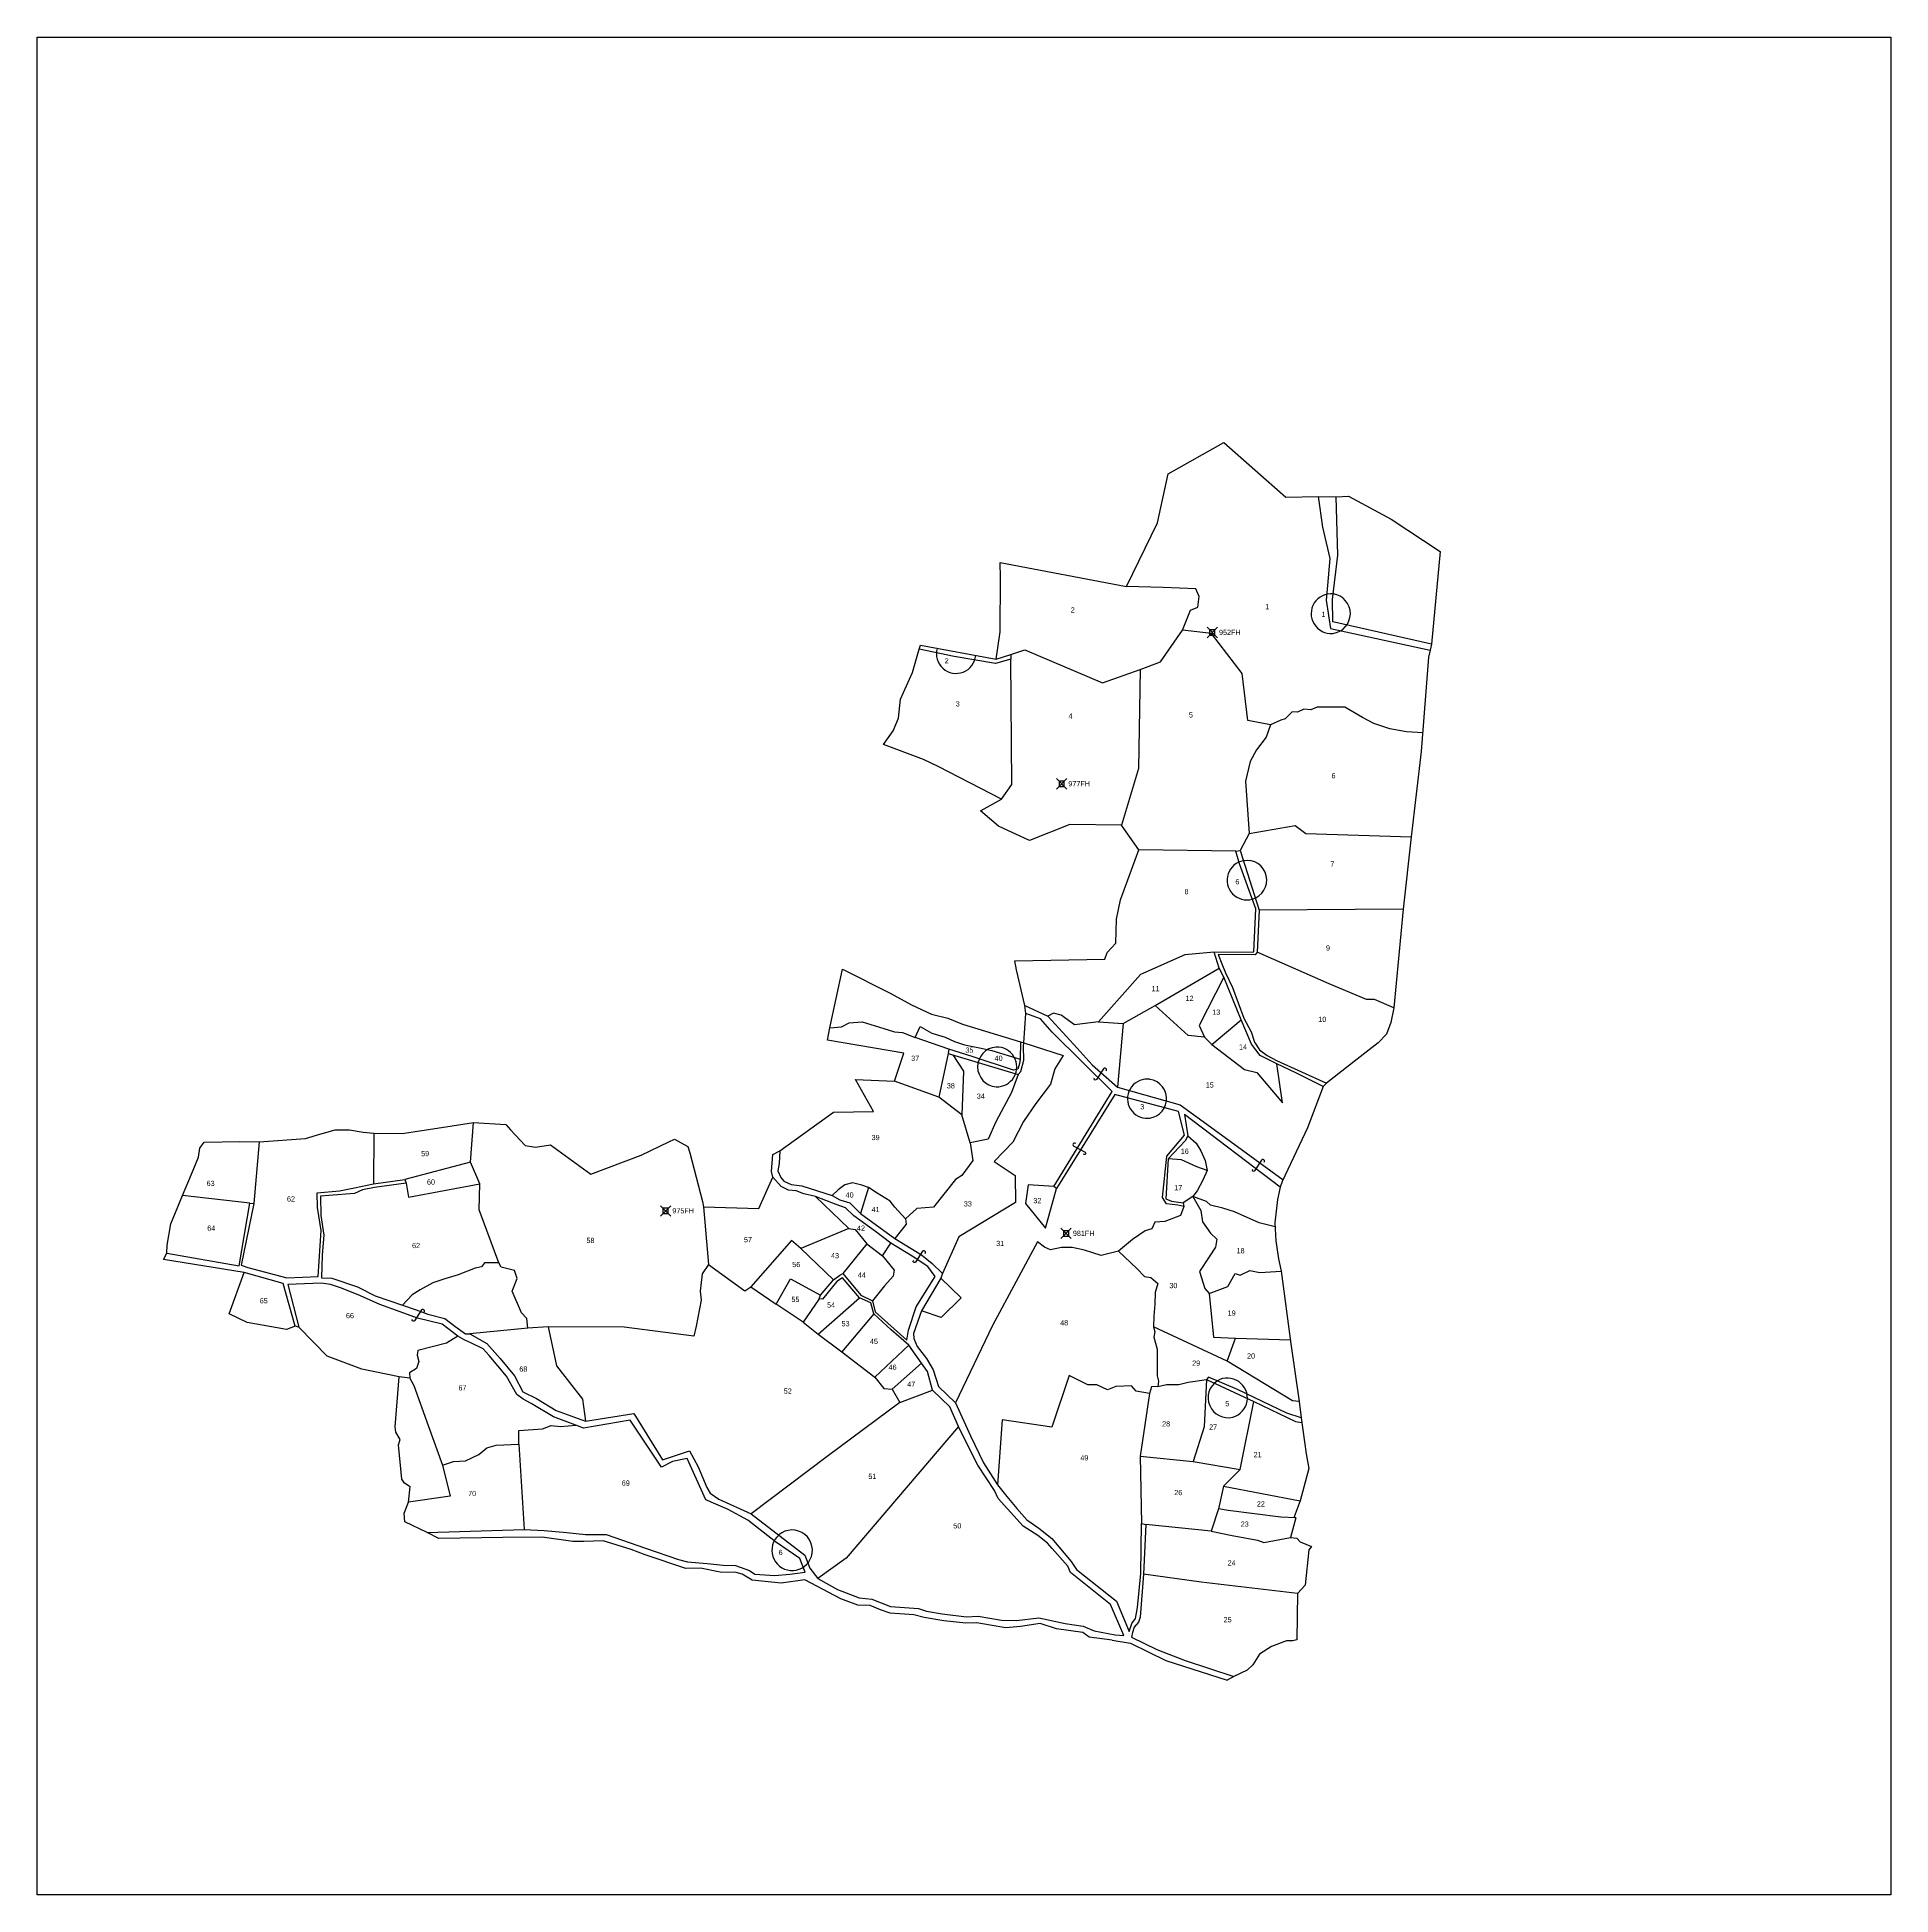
# Model space of a CAD drawing. Extents: x 152052 to 153830, y 178744 to 180526.
import ezdxf

# ---------------------------------------------------------------- set-up
doc = ezdxf.new("R2010")
doc.units = 0
doc.header["$MEASUREMENT"] = 0
doc.header["$PDMODE"] = 67
doc.header["$PDSIZE"] = 5
for name, color, linetype in [('BORDER-B', 3, 'CONTINUOUS'), ('IMAGE', 7, 'CONTINUOUS'), ('LINK', 4, 'CONTINUOUS'), ('NO', 1, 'CONTINUOUS'), ('PARCEL', 6, 'CONTINUOUS'), ('ROAD', 2, 'CONTINUOUS'), ('TRIG-P', 2, 'CONTINUOUS'), ('TRIG-T', 1, 'CONTINUOUS')]:
    doc.layers.add(name, color=color, linetype=linetype)
picture_1 = doc.add_image_def('image1.tif', size_in_pixel=(8457, 8473))

msp = doc.modelspace()

# ---------------------------------------------------------------- linework, layer by layer
at = {"layer": 'BORDER-B'}
for points in [[(153083.3, 178988.8), (153061.2, 178991.5), (153055.2, 178996.1), (153030, 178999.5), (153014.2, 179004.7), (152995.3, 179001.7), (152981.4, 179000.6), (152966.3, 179003.2), (152953.5, 179005.5), (152943, 179005.1), (152921.9, 179007.4), (152903, 179010.4), (152893.2, 179013), (152870.3, 179014.5), (152861.2, 179017.9), (152851.1, 179022), (152839.4, 179022.4), (152823.2, 179028.4), (152788.5, 179046.5), (152765.9, 179043.5), (152738.1, 179046.2), (152728.3, 179051.9), (152722.7, 179053.7), (152707.2, 179054.1), (152688.4, 179057.9), (152674.5, 179057.5), (152635.3, 179070.7), (152622.1, 179075.6), (152595, 179083.9), (152576.5, 179083.5), (152566, 179083.5), (152536.6, 179087.6), (152498.9, 179087.3), (152437.5, 179086.1), (152426.2, 179092.1), (152405, 179102.2), (152404.1, 179110.6), (152408.3, 179121), (152410.1, 179135.9), (152404.4, 179139.4), (152402.1, 179143), (152398.8, 179176), (152400.3, 179181.1), (152396.1, 179188.2), (152395.5, 179193.3), (152399.4, 179241.4), (152363.7, 179248.6), (152330.3, 179261.1), (152303.3, 179289), (152299.6, 179289.8), (152291.3, 179286.8), (152253.5, 179293.4), (152236.3, 179301.7), (152250.8, 179341.3), (152173.5, 179353.8), (152176.7, 179360), (152177, 179367.4), (152180.3, 179388), (152191.6, 179415.3), (152200.2, 179435.6), (152206.9, 179452.1), (152208.1, 179460.7), (152212.5, 179466.4), (152246.5, 179467), (152265.2, 179466.7), (152309.6, 179469.7), (152323.2, 179474.1), (152338.1, 179478.3), (152351.8, 179478.3), (152364.9, 179475.9), (152375, 179475), (152402.4, 179474.7), (152439.9, 179480.4), (152470.8, 179485.1), (152501.8, 179483.3), (152506.3, 179478.3), (152520.2, 179463.1), (152530.3, 179461.6), (152544.6, 179463.7), (152583.3, 179435.7), (152631.5, 179453.9), (152658, 179466.6), (152663.6, 179469.3), (152676.4, 179462.2), (152678.2, 179456.2), (152690.4, 179409.5), (152691.3, 179404.2), (152744.3, 179402.7), (152758, 179432.7), (152756.5, 179438.1), (152758, 179454.4), (152764.5, 179458), (152816.2, 179495), (152854.6, 179495.9), (152837.3, 179526.5), (152874.5, 179524.7), (152883.7, 179551.8), (152810.2, 179564), (152812.6, 179575.9), (152824.8, 179632.1), (152870.4, 179609.2), (152890.9, 179597.9), (152910.2, 179589), (152925.7, 179585.4), (152939.7, 179579.5), (152995.3, 179562.5), (152998.6, 179561.6), (153000.7, 179589.6), (152999.5, 179597.3), (152991.5, 179631.5), (152990.1, 179640.1), (153076.4, 179641.9), (153078.5, 179648.1), (153086.8, 179657.1), (153087.4, 179680.3), (153091.3, 179698.7), (153109.1, 179746.6), (153092.2, 179770.4), (153042.8, 179771), (153004.1, 179755.5), (152974.3, 179769.5), (152957.1, 179784.1), (152977.3, 179795.4), (152916.6, 179826.6), (152902.5, 179833.4), (152864.1, 179847.7), (152873.4, 179860.8), (152878.4, 179873), (152880.5, 179891.1), (152891.8, 179916.7), (152898.1, 179939.3), (152899.5, 179942.9), (152972.1, 179929.5), (152976, 179955.9), (152976.3, 180007.7), (152975.9, 180022.4), (153097, 179999.2), (153126.8, 180060.2), (153137.2, 180107.2), (153190.4, 180137.3), (153250.1, 180084.9), (153281.1, 180085.5), (153298.3, 180085.2), (153310.2, 180085.8), (153351, 180063.8), (153398.1, 180032.7)], [(153398.1, 180032.7), (153389.6, 179943.9), (153388.5, 179938.3), (153387, 179931.6), (153379.9, 179841), (153370.3, 179759.1), (153362.4, 179689.7), (153353.7, 179595.3), (153350.8, 179581.1), (153346.6, 179569.9), (153338.7, 179561.6), (153315.4, 179543.7), (153289, 179523), (153285.7, 179519.6), (153270.7, 179480.1), (153246.6, 179428.5), (153244.5, 179423.1), (153242, 179411.5), (153239.5, 179389), (153240.4, 179371.6), (153242.9, 179354.5), (153245.4, 179342.5), (153254.9, 179273), (153262.9, 179217.7), (153264.6, 179201.9), (153269.6, 179167.4), (153272.1, 179153.3), (153263.8, 179122.5), (153258, 179107.1), (153259.6, 179105.9), (153254.6, 179087.1), (153260.4, 179086.7), (153263.8, 179083), (153274.6, 179078.4), (153272.1, 179075.5), (153268.4, 179041.4), (153261.3, 179033.5), (153260.4, 178989), (153256.7, 178988.2), (153250.5, 178988.2), (153236.3, 178982.7), (153224.7, 178975.3), (153218.3, 178965.1), (153212.9, 178960.1), (153200, 178953.8), (153193.6, 178950.4)], [(153083.3, 178988.8), (153101, 178985.9), (153134.8, 178969.2), (153193.6, 178950.4)]]:
    msp.add_lwpolyline(points, dxfattribs=at)
at = {"layer": 'LINK'}
for points in [[(153077.5, 179534.6, 1.030945), (153075, 179536.7), (153068.3, 179526.4, -1.136714), (153066.5, 179528)], [(153048.4, 179465.2, 1.030945), (153046.5, 179462.5), (153057.4, 179456.7, -1.136714), (153055.9, 179454.8)], [(153229.2, 179447, 1.030945), (153226.7, 179449.1), (153220, 179438.8, -1.136714), (153218.3, 179440.4)], [(152903.9, 179359.5, 1.030945), (152901.4, 179361.7), (152894.7, 179351.3, -1.136714), (152893, 179352.9)], [(152423.2, 179303.2, 1.030945), (152420.7, 179305.4), (152414, 179295, -1.136714), (152412.3, 179296.6)]]:
    msp.add_lwpolyline(points, format="xyb", dxfattribs=at)
at = {"layer": 'PARCEL'}
for points in [[(153381.3, 179859), (153365.8, 179860), (153349.9, 179862.8), (153334.4, 179868), (153323.6, 179873.6), (153306.7, 179883.4), (153301.1, 179883.4), (153280, 179883.4), (153273.9, 179881.1), (153267.3, 179881.6), (153261.2, 179878.7), (153256.1, 179879.2), (153249.5, 179872.2), (153245.3, 179871.2), (153235.4, 179866.6), (153213.4, 179870.8), (153208.2, 179915.8), (153178.7, 179954.2), (153151, 179957.5), (153158.5, 179976.7), (153165.6, 179979.5), (153167, 179989.8), (153163.7, 179996.9), (153132.3, 179998.3), (153097, 179999.2)], [(153110.1, 179919.5), (153129.9, 179927), (153151, 179957.5)], [(152977.3, 179795.4), (152987.3, 179809.4), (152986.1, 179929.4)], [(152986.1, 179934.1), (152999.6, 179938.5), (153074.1, 179906.8), (153110.1, 179919.5), (153108.5, 179824.8), (153092.2, 179770.4)], [(153235.4, 179866.6), (153231.1, 179854.8), (153222, 179842.6), (153215.7, 179831.5), (153211.3, 179812.5), (153214.9, 179762.2), (153206.3, 179746.1)], [(153214.9, 179762.2), (153258.8, 179770.1), (153269.1, 179762.2), (153370.3, 179759.1)], [(153201.9, 179745.5), (153109.1, 179746.6)], [(153362.4, 179689.7), (153224.3, 179688.9)], [(153181.2, 179648.7), (153153, 179645.9), (153110.6, 179627.2), (153070.2, 179581.7), (153047.2, 179578.9), (153034.5, 179588), (153027, 179590), (153021.7, 179587.3)], [(153353.7, 179595.3), (153334.9, 179603.1), (153327.3, 179603.1), (153291.7, 179618.1), (153222.6, 179648.5)], [(153093.9, 179580.1), (153124.5, 179597.5), (153185.9, 179633.3)], [(153190.4, 179624.5), (153166.9, 179578.1), (153172, 179567), (153156.2, 179568.6), (153124.5, 179597.5)], [(152812.6, 179575.9), (152823.7, 179576.8), (152831.1, 179580.8), (152843.5, 179581.7), (152864.4, 179575.4), (152874.5, 179572.2), (152882.2, 179571.4), (152894.3, 179566.8), (152899.2, 179577.4), (152910.4, 179570.8), (152923.3, 179567.1), (152932.2, 179563), (152941.6, 179559.6), (152956, 179556.7), (152968.1, 179554.4), (152995.1, 179546)], [(153070.2, 179581.7), (153093.9, 179580.1), (153088.5, 179519)], [(153172, 179567), (153179.1, 179559.9), (153207.2, 179583.8)], [(152926.2, 179551.5), (152917, 179509.4), (152874.5, 179524.7)], [(152926.8, 179555.4), (152894.3, 179566.8)], [(152998.6, 179561.6), (153036.5, 179549.3), (153028.5, 179536.8), (153024.3, 179521.8), (153010.2, 179503.5), (152998.3, 179486.1), (152988, 179466.3), (152970.3, 179447.7), (152990.4, 179434.3), (152990.7, 179408.4), (152936.4, 179375.4), (152920.6, 179340.5)], [(153179.1, 179559.9), (153210.4, 179536.1), (153222.3, 179533), (153246.9, 179504.1), (153241.4, 179541.6)], [(152930.7, 179550.1), (152940.8, 179534.3), (152939.1, 179492.7), (152917, 179509.4)], [(152993.3, 179531.1), (152986.7, 179514), (152971.8, 179485.8), (152964.6, 179469.2), (152947.1, 179465.8), (152939.1, 179492.7)], [(152696.1, 179349), (152690.2, 179340), (152688.1, 179323.4), (152689.2, 179314.8), (152684.3, 179289.9), (152682.2, 179280.2), (152615.4, 179288.8), (152542.4, 179289.2), (152522.7, 179287.8), (152522, 179297.1), (152516.8, 179302.7), (152507.8, 179323.4), (152512.6, 179335.5), (152509.9, 179343.1), (152497.4, 179346.6), (152495, 179350.7), (152476.3, 179401.3), (152476.7, 179426.5), (152468, 179447.3), (152470.8, 179485.1)], [(152265.2, 179466.7), (152259.9, 179407.6)], [(152375, 179475), (152374.9, 179426.5)], [(152947.1, 179465.8), (152949.6, 179448.8), (152939.3, 179434.5), (152933.2, 179430.5), (152911.9, 179403.9), (152896.1, 179402.6), (152885, 179392.8), (152885.8, 179387.8), (152874.8, 179374)], [(153156, 179472.3), (153164.1, 179465.3), (153168.3, 179458), (153172.6, 179448.6), (153174.4, 179439.1), (153164.7, 179442.8), (153150, 179449.5), (153137, 179450.2)], [(152468, 179447.3), (152404.9, 179430.5)], [(152406, 179427.1), (152408.5, 179413.7), (152476.7, 179426.5)], [(152849.8, 179423), (152843.3, 179425), (152834.3, 179427.2), (152827, 179425.5), (152820.5, 179420.7), (152814.9, 179415.1)], [(153174.4, 179439.1), (153170.5, 179430), (153165, 179419.6), (153160.7, 179414.1), (153151.6, 179408.3)], [(152256.1, 179407.9), (152191.6, 179415.3)], [(152798.7, 179414.2), (152830.7, 179383.5), (152837, 179382.5), (152848.1, 179368.7), (152863.1, 179357.4), (152871.1, 179369.4)], [(152885, 179392.8), (152875, 179404.1), (152870.4, 179409.9), (152858.1, 179417.4), (152849.8, 179423), (152841.9, 179397.9)], [(153027.4, 179423.8), (153002.8, 179425.3), (153000.1, 179407.6), (153019.3, 179383.8), (153030.1, 179422)], [(153160.7, 179414.1), (153168.6, 179400.7), (153169.9, 179390), (153177.8, 179379), (153183.9, 179373.2), (153182.4, 179365.6), (153176.6, 179356.5), (153167.1, 179342.4), (153172.3, 179326), (153176.3, 179321.1), (153194.3, 179327.8), (153201.3, 179340.3), (153206.2, 179338.8), (153215.3, 179343.4), (153225.1, 179341.2), (153245.4, 179342.5)], [(153239.7, 179385.2), (153224.5, 179389.1), (153200.7, 179399.5), (153189.7, 179403.1), (153177.8, 179405.9), (153173.8, 179409.5), (153160.7, 179414.1)], [(152691.3, 179404.2), (152696.1, 179349), (152731, 179323.8), (152736.8, 179327.5)], [(153152.2, 179404.6), (153149.1, 179396.1), (153133.9, 179390.3), (153124.4, 179389.7), (153121.4, 179383.3), (153115.2, 179381.2), (153103, 179372.9), (153089.6, 179361.7), (153072.8, 179357.7), (153056.7, 179362.9), (153045.1, 179365.3), (153034.7, 179365.3), (153024.3, 179363.2), (153018.5, 179365.6), (153011.8, 179370.8), (152968.7, 179290.4), (152933.2, 179216.4)], [(152830.7, 179383.5), (152784.8, 179364.4), (152816, 179334.2)], [(152784.8, 179364.4), (152775.7, 179371.9), (152736.8, 179327.5), (152761.1, 179310.9), (152774.7, 179335.3), (152803.5, 179319.5)], [(152848.1, 179368.7), (152825, 179340.5)], [(152863.1, 179357.4), (152874.4, 179343.5), (152873.2, 179337.8), (152864.9, 179328.5), (152853.6, 179314.3)], [(153089.6, 179361.7), (153107, 179345.3), (153114.3, 179337.6), (153120.4, 179336.7), (153127.1, 179330.9), (153124.7, 179322.1), (153124.4, 179311.1), (153123.5, 179299.5), (153123.2, 179289.1), (153124.4, 179284.3), (153123.5, 179279.4), (153126.5, 179267.8), (153126.5, 179242.2), (153128, 179237), (153127.1, 179232.1), (153135.4, 179233.9), (153147.3, 179233.9), (153156.4, 179236.1), (153173.9, 179238.7)], [(152495, 179350.7), (152481.4, 179350.6), (152478.3, 179346.8), (152472.4, 179345.5), (152456.1, 179339.2), (152443.3, 179335.4), (152431.6, 179331.3), (152419.5, 179324.7), (152411.8, 179319.9), (152402.7, 179310.1)], [(152919, 179335.8), (152938.5, 179317), (152919.2, 179298.1), (152900.6, 179304.7)], [(153176.3, 179321.1), (153180.5, 179279.4), (153201.6, 179278.2), (153254.4, 179276.8)], [(152802.2, 179316.1), (152787, 179293.6), (152761.1, 179310.9)], [(152787, 179293.6), (152801.3, 179282.3), (152841.1, 179317.2)], [(152854.8, 179301.8), (152824.2, 179265.4)], [(152522.7, 179287.8), (152467.1, 179282.4)], [(152542.4, 179289.2), (152550.4, 179251.8), (152575.2, 179220), (152578.3, 179198.7)], [(153193.6, 179256.2), (153123.2, 179289.1)], [(152455.8, 179280.3), (152444.7, 179273.5), (152417.4, 179266.6), (152416.7, 179262.1), (152418.4, 179255.9), (152416, 179249.3), (152409.4, 179245.1), (152409.8, 179239.9), (152399.4, 179241.4)], [(152801.3, 179282.3), (152824.2, 179265.4), (152855.6, 179241), (152864.2, 179230), (152872.2, 179229.5), (152879.7, 179216.7), (152911.2, 179228.5)], [(152888.4, 179271.7), (152855.6, 179241)], [(153262.9, 179217.7), (153256.5, 179218.1), (153193.6, 179256.2), (153201.6, 179278.2)], [(152900.5, 179254.4), (152872.2, 179229.5)], [(152409.8, 179239.9), (152413.6, 179233), (152427.1, 179194.6), (152440.9, 179156.6), (152451.6, 179160), (152463.1, 179160.7), (152475.9, 179166.9), (152483.5, 179173.2), (152492.5, 179175.9), (152514.3, 179176.6), (152514.3, 179189.8), (152536.8, 179191.5), (152545.1, 179194.6), (152554.1, 179193.6), (152569, 179195)], [(153127.1, 179232.1), (153121, 179231.7), (153119.2, 179225.4), (153106.3, 179227.5), (153102.1, 179232.5), (153086.9, 179232), (153079, 179228.8), (153068.8, 179233.5), (153060.1, 179233.5), (153042, 179242.7), (153025.5, 179192.9), (152978, 179200), (152973.3, 179137.6)], [(153173.9, 179238.7), (153171.7, 179193.4), (153161, 179160.1), (153206.2, 179152.5), (153219.4, 179217.5)], [(152879.7, 179216.7), (152810, 179165), (152737, 179110)], [(153119.2, 179225.4), (153110.4, 179165.3), (153111.5, 179100.7)], [(152936, 179193.6), (152828.2, 179067.5), (152801.2, 179047.8)], [(152514.3, 179176.6), (152519.4, 179094.8)], [(153110.4, 179165.3), (153161, 179160.1)], [(152440.9, 179156.6), (152448.2, 179126.9), (152408.3, 179121)], [(153206.2, 179152.5), (153190.1, 179136.4), (153185.4, 179114.7), (153178.3, 179093.4), (153115.6, 179099.8)], [(153190.1, 179136.4), (153263.8, 179122.5)], [(153259.6, 179105.9), (153245.2, 179106.8), (153194.6, 179113.1), (153185.4, 179114.7)], [(153178.3, 179093.4), (153198.5, 179089), (153222.9, 179084.5), (153229, 179082.4), (153254.6, 179087.1)], [(153261.3, 179033.5), (153168.9, 179044.4), (153113.5, 179051.9)]]:
    msp.add_lwpolyline(points, dxfattribs=at)
for centre, radius, start, end in [((153293.3, 179973.2), 19, 83.5728, 275.1848), ((153292.8, 179973.2), 19.1, 276.7829, 81.9747), ((152933.7, 179934.8), 18.9, 164.3275, 354.7823), ((153212.5, 179717.6), 18.9, 99.3169, 285.8089), ((153212.8, 179717.7), 18.9, 284.8399, 100.2859), ((152973.4, 179538.5), 19.1, 94.0361, 265.9639), ((152972.8, 179538.5), 19.1, 267.6654, 92.3346), ((153116.9, 179508), 18.8, 81.5635, 265.6163), ((153116.7, 179508), 18.8, 266.1459, 81.0338), ((153194.6, 179221.2), 19.2, 122.4141, 283.7122), ((153194, 179221), 19.1, 285.5741, 120.5521), ((152776.4, 179074.9), 19.4, 131.0759, 331.836), ((152776.4, 179075), 19.4, 331.755, 131.1569)]:
    msp.add_arc(centre, radius, start, end, dxfattribs=at)
at = {"layer": 'ROAD'}
for points in [[(153281.1, 180085.5), (153285.2, 180056), (153292.2, 180026), (153290, 180000.2), (153288.7, 179986.1), (153292.9, 179959), (153388.5, 179938.3)], [(153389.6, 179943.9), (153295.1, 179965.3), (153294.8, 179986.8), (153299.9, 180029.2), (153298.3, 180085.2)], [(152972.1, 179929.5), (152986.1, 179934.1), (152986.1, 179929.4), (152971.5, 179925.4), (152931.8, 179932.1), (152898.1, 179939.3)], [(153285.7, 179519.6), (153259.7, 179532.7), (153241.4, 179541.6), (153225.5, 179549.5), (153217.2, 179560.2), (153207.2, 179583.8), (153190.4, 179624.5), (153185.9, 179633.3), (153181.2, 179648.7), (153219.3, 179649), (153221.1, 179690), (153205.4, 179733.3), (153201.9, 179745.5), (153206.3, 179746.1), (153224.3, 179688.9), (153222.6, 179648.5), (153220.5, 179646.1), (153185.1, 179646.4), (153188.6, 179637.3), (153192.2, 179628.7), (153198.7, 179614.6), (153209.6, 179585.2), (153216.6, 179572), (153219.9, 179562.2), (153224.6, 179554.9), (153232, 179549.5), (153241.1, 179544.8), (153289, 179523)], [(152999.5, 179597.3), (153021.7, 179587.3), (153049.9, 179556.5), (153064.2, 179540.4), (153088.5, 179519), (153148.7, 179502.2), (153181.3, 179478.6), (153247.4, 179430.2)], [(153244.5, 179423.1), (153152.9, 179492.8), (153156, 179472.3), (153153.5, 179467.6), (153137, 179450.2), (153134.8, 179412), (153140.4, 179409.9), (153151.6, 179408.3), (153152.2, 179404.6), (153146.3, 179405.8), (153135.5, 179407.1), (153131.7, 179413.3), (153135.8, 179453), (153152.9, 179472.9), (153147, 179495.9), (153085.8, 179512), (153030.1, 179422), (153027.4, 179423.8), (153083.3, 179514.8), (153025.8, 179571.9), (153014.5, 179584.5), (153000.7, 179589.6)], [(152995.3, 179562.5), (152995.1, 179546), (152994.6, 179541.8), (152992.8, 179536.3), (152988.9, 179535.5), (152949, 179548.6), (152926.8, 179555.4), (152926.2, 179551.5), (152989.9, 179532.1), (152993.3, 179531.1), (152995.7, 179534.2), (152998.6, 179544.9), (152998.3, 179558.3), (152998.6, 179561.6)], [(152764.5, 179458), (152763.8, 179446), (152762.7, 179438.9), (152765.6, 179432.4), (152768.5, 179429), (152775.5, 179425.7), (152785.8, 179424.3), (152814.9, 179415.1), (152822.2, 179411.1), (152831.9, 179408), (152841.9, 179397.9), (152874.8, 179374), (152900.4, 179358.3), (152910.7, 179349.9), (152920.6, 179340.5), (152919, 179335.8), (152900.6, 179304.7), (152892.8, 179282.8), (152893, 179277.9), (152896.2, 179270.5), (152905.3, 179258.8), (152911.6, 179248.1), (152916.9, 179232), (152933.2, 179216.4), (152947.6, 179184.8), (152960.1, 179158.9), (152973.3, 179137.6), (152982.5, 179126.6), (152991.9, 179115), (153001.5, 179104), (153012.9, 179096), (153025.6, 179086.2), (153044.2, 179064.2), (153049.3, 179056.6), (153087.6, 179026.2), (153099.7, 178996.9), (153102.4, 179004.7), (153105.7, 179009.4), (153107.7, 179020.2), (153110.9, 179052.6), (153111.5, 179100.7), (153115.6, 179099.8), (153113.5, 179051.9), (153110.4, 179010.8), (153108.8, 179006.1), (153104.4, 179001.1), (153102.8, 178996.2), (153101.9, 178991.5), (153126.1, 178979.7), (153153.4, 178969.1), (153200, 178953.8)], [(152176.7, 179360), (152245.9, 179347.8), (152256.1, 179407.9), (152259.9, 179407.6), (152248, 179348.4), (152254.2, 179346), (152291.8, 179336.2), (152321.8, 179337.5), (152324.5, 179381.5), (152321, 179403.8), (152320.7, 179417.7), (152342.1, 179419.6), (152356.6, 179422.4), (152374.9, 179426.5), (152404.9, 179430.5), (152406, 179427.1), (152375.6, 179422.9), (152364.2, 179420.7), (152356.6, 179417.1), (152331.9, 179415.1), (152323.9, 179414.6), (152324.3, 179396), (152327, 179377.2), (152325.5, 179358.2), (152324.8, 179336.1), (152334.9, 179335.9), (152359.5, 179327.6), (152376.3, 179318.9), (152402.7, 179310.1), (152415.7, 179305.6), (152426.9, 179301.4), (152443.2, 179297.1), (152452.8, 179289.8), (152463.1, 179282.6), (152467.1, 179282.4), (152483.5, 179273.4), (152496.4, 179258.7), (152510.1, 179242.1), (152517.9, 179226.9), (152531.3, 179220.4), (152549.9, 179209), (152578.3, 179198.7), (152624.4, 179206.1), (152652, 179161.8), (152677.9, 179170.3), (152686.2, 179154.9), (152694.7, 179135), (152697.9, 179129.6), (152706.1, 179123.8), (152737, 179110), (152788.7, 179070.4), (152793.4, 179057.8), (152801.2, 179047.8), (152819.8, 179037.2), (152840.8, 179029.2), (152852.7, 179027.9), (152870.8, 179020.9), (152897.7, 179019.1), (152905.3, 179016.4), (152920.3, 179013.9), (152943.6, 179011), (152955, 179011.7), (152977.1, 179007.9), (152991.7, 179007.7), (153013.2, 179010.1), (153038.2, 179004.8), (153055.5, 179002.1), (153066.2, 178997.6), (153086.4, 178993.8), (153094.6, 178993.3), (153081.9, 179022.9), (153043.4, 179053.5), (153040.9, 179059.6), (153025.9, 179076.6), (153021.4, 179081.7), (153012, 179089.1), (152997.9, 179098.1), (152974, 179124.7), (152970.6, 179132.3), (152954.4, 179156.7), (152947, 179171.7), (152936, 179193.6), (152927.8, 179212.4), (152911.2, 179228.5), (152906.3, 179246.4), (152900.5, 179254.4), (152888.4, 179271.7), (152871.3, 179286.4), (152854.8, 179301.8), (152851.8, 179312.1), (152841.1, 179317.2), (152824.8, 179336.3), (152819.4, 179332.7), (152810.9, 179322.6), (152805.5, 179315.7), (152802.2, 179316.1), (152803.5, 179319.5), (152816, 179334.2), (152822.3, 179338.9), (152825, 179340.5), (152842.2, 179319.7), (152853.6, 179314.3), (152856.1, 179303.6), (152886.3, 179276.5), (152887.9, 179286.1), (152895.3, 179308.5), (152913.6, 179337.6), (152906.5, 179347.2), (152891.5, 179357.1), (152871.1, 179369.4), (152856.3, 179380.8), (152835.7, 179395.8), (152827.7, 179403.4), (152818.5, 179406.5), (152798.7, 179414.2), (152787.5, 179416.7), (152780.2, 179419.6), (152772.8, 179420.3), (152765.8, 179423.9), (152758, 179432.7)], [(152299.6, 179289.8), (152288.3, 179330.8), (152250.8, 179341.3)], [(152426.2, 179092.1), (152519.4, 179094.8), (152538.4, 179094), (152560.2, 179092), (152578.1, 179090), (152597.9, 179090), (152635.6, 179076.9), (152667.3, 179066.2), (152676, 179063.8), (152695, 179062.3), (152710.1, 179060.7), (152722, 179060.3), (152735.5, 179055.5), (152740.6, 179052), (152759.7, 179050.8), (152774.3, 179052), (152789, 179053.9), (152783.8, 179067), (152760.5, 179082.9), (152733.9, 179103.9), (152714.9, 179114.2), (152693.5, 179123.3), (152675.6, 179162.9), (152661.7, 179160.1), (152651, 179154.6), (152620.9, 179199.8), (152576.1, 179192.2), (152569, 179195), (152547.4, 179202.8), (152526.2, 179215.6), (152518.4, 179220), (152512.4, 179224.4), (152502.3, 179241.9), (152485.8, 179261.8), (152480, 179268.2), (152468.2, 179273.9), (152462.5, 179276.6), (152455.8, 179280.3), (152440.6, 179291.7), (152417, 179297.5), (152400.5, 179303.5), (152380.9, 179310.6), (152362.4, 179319), (152344.2, 179326.4), (152333.4, 179329.8), (152324.7, 179331.1), (152292.7, 179329.8), (152303.3, 179289)], [(153264.6, 179201.9), (153250.9, 179206.3), (153203.7, 179229.2), (153175.9, 179241.1), (153173.9, 179238.7), (153187, 179232.6), (153219.4, 179217.5), (153259.4, 179198.4), (153265.2, 179197.5)]]:
    msp.add_lwpolyline(points, dxfattribs=at)
at = {"layer": 'TRIG-P'}
for p in [(153179.4, 179955.1), (153034.9, 179810), (152655, 179400.4), (153039.2, 179378.8)]:
    msp.add_point(p, dxfattribs=at)

# ---------------------------------------------------------------- texts
at = {"layer": 'NO'}
for s, p in [('2', (153043.6, 179974.2)), ('1', (153230.2, 179977.4)), ('1', (153284.2, 179970)), ('2', (152922.7, 179925.5)), ('3', (152933.3, 179884.2)), ('4', (153041.5, 179872.5)), ('5', (153157, 179873.6)), ('6', (153293.8, 179815.3)), ('7', (153292.7, 179730.6)), ('6', (153201.6, 179713.6)), ('8', (153152.8, 179704.1)), ('9', (153288.5, 179650.1)), ('11', (153121.2, 179611)), ('12', (153153.8, 179601.7)), ('13', (153179.4, 179588.5)), ('10', (153281.1, 179581.6)), ('35', (152942.6, 179552.1)), ('14', (153205.1, 179555.2)), ('37', (152890.6, 179544.3)), ('40', (152970.6, 179544.3)), ('38', (152924.8, 179517.9)), ('15', (153173.2, 179518.7)), ('34', (152953.5, 179507.9)), ('3', (153110.3, 179497.8)), ('39', (152852.6, 179468.3)), ('59', (152420.5, 179452.9)), ('16', (153149.2, 179455.1)), ('63', (152214.7, 179424.3)), ('60', (152426.1, 179425.6)), ('62', (152291.8, 179409.4)), ('40', (152827.7, 179413.2)), ('33', (152941.1, 179404.7)), ('32', (153007.8, 179407.8)), ('17', (153142.9, 179420.2)), ('41', (152852.6, 179399.2)), ('64', (152215.3, 179381.4)), ('58', (152579.1, 179369.6)), ('57', (152730.2, 179370.3)), ('42', (152838.6, 179381.4)), ('62', (152411.8, 179364.7)), ('43', (152813.7, 179355)), ('31', (152972.1, 179366.7)), ('18', (153202.7, 179359.7)), ('56', (152776.5, 179346.5)), ('44', (152839.4, 179336.4)), ('30', (153138.3, 179326.3)), ('65', (152265.7, 179311.8)), ('66', (152348.4, 179297.5)), ('55', (152775.7, 179313.1)), ('54', (152809.9, 179307.7)), ('19', (153194.2, 179299.9)), ('53', (152823.8, 179289.8)), ('48', (153033.5, 179290.6)), ('45', (152851, 179272.8)), ('68', (152514.7, 179246.2)), ('46', (152868.9, 179248)), ('29', (153160.1, 179251.9)), ('20', (153212.8, 179258.8)), ('67', (152456.3, 179228.2)), ('47', (152886.8, 179231.7)), ('52', (152768.4, 179225.1)), ('5', (153191.9, 179213.1)), ('28', (153131.3, 179193.7)), ('27', (153176.4, 179190.6)), ('49', (153052.9, 179161.1)), ('21', (153219.1, 179164.2)), ('69', (152613, 179136.9)), ('51', (152849.5, 179143.3)), ('70', (152465.6, 179126.9)), ('26', (153143, 179127.8)), ('22', (153222.2, 179116.9)), ('50', (152931, 179095.9)), ('23', (153206.7, 179097.5)), ('6', (152763.4, 179070.4)), ('24', (153194.2, 179060.3)), ('25', (153190.3, 179005.9))]:
    msp.add_text(s, height=5, dxfattribs=at).set_placement(p)
at = {"layer": 'TRIG-T'}
for s, p in [('952FH', (153185.9, 179952.7)), ('977FH', (153041.4, 179807.6)), ('975FH', (152661.5, 179398)), ('981FH', (153045.7, 179376.4))]:
    msp.add_text(s, height=5, dxfattribs=at).set_placement(p)

# ---------------------------------------------------------------- pictures from other files: only their frames are drawn
at = {"layer": 'IMAGE'}
image = msp.add_image(picture_1, insert=(152052.1, 178744.5), size_in_units=(1778.3, 1781.6), dxfattribs=at)
image.dxf.flags = 15

doc.saveas('drawing.dxf')
